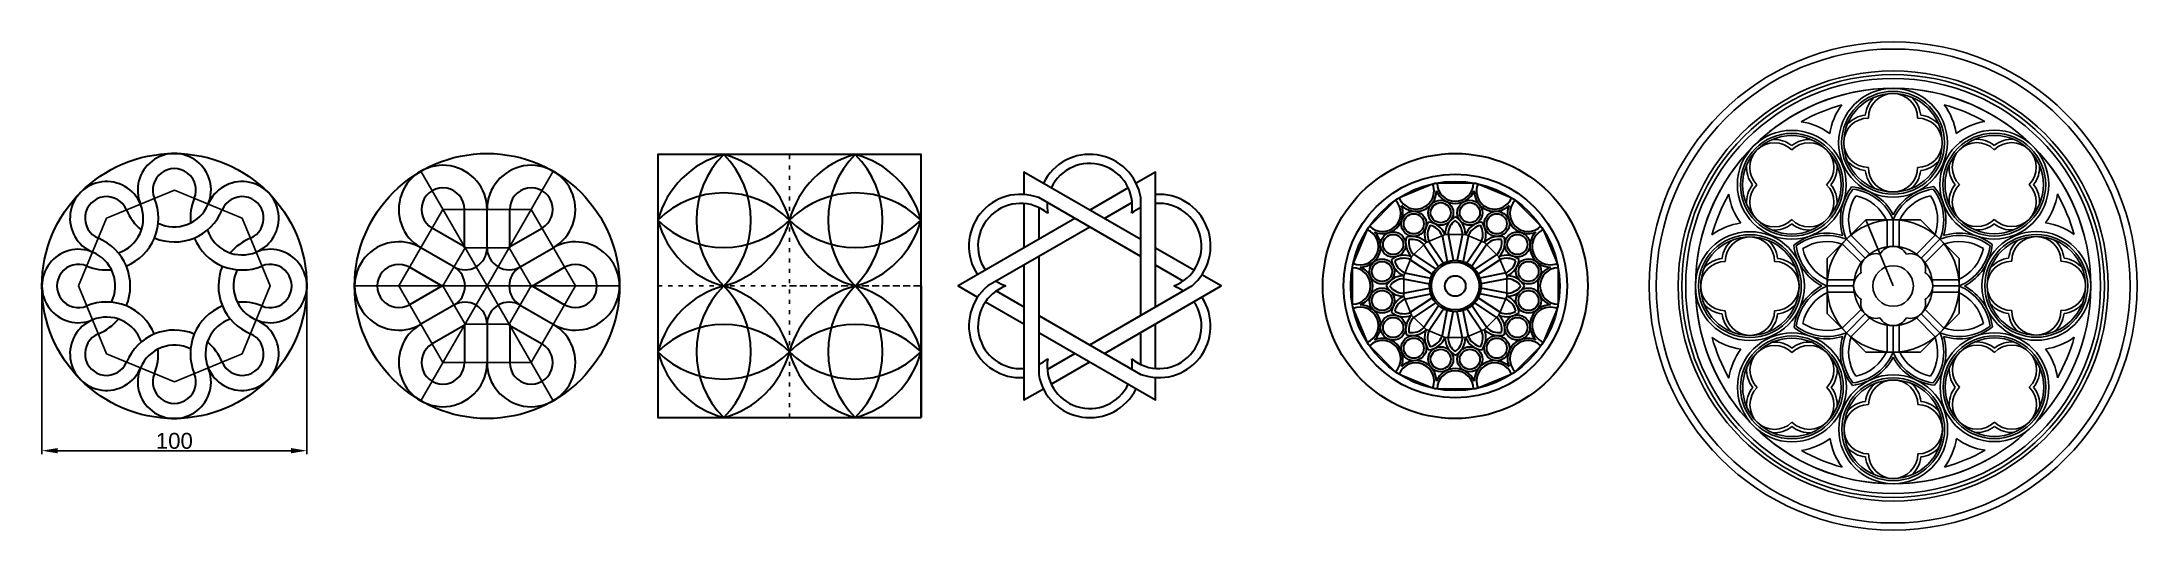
# Model space of a CAD drawing. Header units: millimetres. Extents: x 972 to 6943, y 1448 to 1632.
# Drawn here: x 6152 to 6943, y 1448 to 1632 of the extents above; entities that cross this region are included whole.
import ezdxf

# ---------------------------------------------------------------- set-up
doc = ezdxf.new("R2010")
doc.units = ezdxf.units.MM
doc.linetypes.add('ACAD_ISO03W100', pattern=[30, 12, -18])
doc.layers.add('contornos', color=7, linetype='Continuous', lineweight=30)
for name, color, linetype in [('cotas', 7, 'Continuous'), ('ejes', 7, 'ACAD_ISO03W100'), ('lineasAux', 7, 'Continuous')]:
    doc.layers.add(name, color=color, linetype=linetype)
doc.styles.get("Standard").update_dxf_attribs({"font": 'ARIAL.TTF'})
doc.dimstyles.new('Copia de ISO-25', dxfattribs={"dimtxt": 6, "dimasz": 6, "dimexe": 1.25, "dimexo": 0.625, "dimtad": 1, "dimtxsty": 'Standard', "dimcen": 6, "dimadec": 0, "dimazin": 0, "dimtfac": 1, "dimtmove": 0, "dimatfit": 3, "dimfxl": 1, "dimarcsym": 0})

msp = doc.modelspace()

# ---------------------------------------------------------------- blocks, each defined once
blk = doc.blocks.new('*D190')
at = {"layer": 'cotas', "color": 0, "lineweight": -2, "ltscale": 0.13}
for p, q in [((6151.78, 1539.44), (6151.78, 1476.67)), ((6251.78, 1539.44), (6251.78, 1476.67)), ((6157.78, 1477.92), (6245.78, 1477.92))]:
    blk.add_line(p, q, dxfattribs=at)
at = {"layer": 'cotas', "color": 0, "ltscale": 0.13}
for points in [[(6157.78, 1478.92), (6157.78, 1476.92), (6151.78, 1477.92)], [(6245.78, 1478.92), (6245.78, 1476.92), (6251.78, 1477.92)]]:
    blk.add_solid(points, dxfattribs=at)
at = {"layer": 'Defpoints', "color": 0, "ltscale": 0.13}
for p in [(6151.78, 1540.07), (6251.78, 1540.07), (6251.78, 1477.92)]:
    blk.add_point(p, dxfattribs=at)
at = {"layer": 'cotas', "color": 0, "ltscale": 0.13, "insert": (6201.78, 1481.6), "char_height": 6, "attachment_point": 5}
blk.add_mtext('100', dxfattribs=at)

# ---------------------------------------------------------------- dimensions: what is measured, and where the dimension line sits
at = {"layer": 'cotas', "ltscale": 0.13}
dim = msp.add_linear_dim(base=(6251.783, 1477.916), p1=(6151.783, 1540.067), p2=(6251.783, 1540.067), dimstyle='Copia de ISO-25', dxfattribs=at)
dim.commit()
dim.dimension.update_dxf_attribs({"geometry": '*D190', "text_midpoint": (6201.783, 1481.605)})

# ---------------------------------------------------------------- linework, layer by layer
at = {"layer": 'contornos', "ltscale": 0.13}
for p, q in [((6311.304, 1554.501), (6311.304, 1568.934)), ((6319.833, 1554.501), (6319.833, 1568.934)), ((6328.363, 1554.501), (6328.363, 1568.934)), ((6311.598, 1554.671), (6299.098, 1561.887)), ((6328.069, 1554.671), (6340.569, 1561.887)), ((6680.332, 1559.268), (6682.313, 1549.308)), ((6682.579, 1559.715), (6684.56, 1549.755)), ((6688.059, 1559.715), (6686.078, 1549.755)), ((6690.307, 1559.268), (6688.326, 1549.308)), ((6307.333, 1547.284), (6294.833, 1554.501)), ((6332.333, 1547.284), (6344.833, 1554.501)), ((6669.488, 1552.023), (6677.932, 1546.381)), ((6673.364, 1555.898), (6679.005, 1547.454)), ((6675.269, 1557.171), (6680.91, 1548.727)), ((6695.37, 1557.171), (6689.728, 1548.727)), ((6697.275, 1555.898), (6691.633, 1547.454)), ((6701.15, 1552.023), (6692.707, 1546.381)), ((6303.069, 1539.897), (6290.569, 1547.114)), ((6336.598, 1539.897), (6349.098, 1547.114)), ((6665.671, 1542.807), (6675.631, 1540.826)), ((6666.118, 1545.054), (6676.078, 1543.073)), ((6668.215, 1550.117), (6676.659, 1544.476)), ((6702.423, 1550.117), (6693.98, 1544.476)), ((6704.52, 1545.054), (6694.561, 1543.073)), ((6704.967, 1542.807), (6695.008, 1540.826)), ((6303.069, 1540.237), (6290.569, 1533.02)), ((6336.598, 1540.237), (6349.098, 1533.02)), ((6483.656, 1540.067), (6483.656, 1490.401)), ((6665.671, 1537.327), (6675.631, 1539.308)), ((6666.118, 1535.079), (6676.078, 1537.06)), ((6668.215, 1530.016), (6676.659, 1535.658)), ((6702.423, 1530.016), (6693.98, 1535.658)), ((6704.52, 1535.079), (6694.561, 1537.06)), ((6704.967, 1537.327), (6695.008, 1539.308)), ((6307.333, 1532.85), (6294.833, 1525.633)), ((6307.333, 1532.85), (6294.833, 1525.633)), ((6332.333, 1532.85), (6344.833, 1525.633)), ((6669.488, 1528.111), (6677.932, 1533.753)), ((6673.364, 1524.236), (6679.005, 1532.679)), ((6675.269, 1522.963), (6680.91, 1531.406)), ((6680.332, 1520.866), (6682.313, 1530.825)), ((6682.579, 1520.419), (6684.56, 1530.378)), ((6688.059, 1520.419), (6686.078, 1530.378)), ((6690.307, 1520.866), (6688.326, 1530.825)), ((6695.37, 1522.963), (6689.728, 1531.406)), ((6697.275, 1524.236), (6691.633, 1532.679)), ((6701.15, 1528.111), (6692.707, 1533.753)), ((6311.598, 1525.463), (6299.098, 1518.246)), ((6311.304, 1525.633), (6311.304, 1511.199)), ((6319.833, 1525.633), (6319.833, 1511.199)), ((6328.069, 1525.463), (6340.569, 1518.246)), ((6328.363, 1525.633), (6328.363, 1511.199))]:
    msp.add_line(p, q, dxfattribs=at)
msp.add_lwpolyline([(6483.656, 1490.401), (6483.656, 1589.732), (6384.325, 1589.732), (6384.325, 1490.401)], close=True, dxfattribs=at)
for points in [[(6566.579, 1557.629), (6522.5, 1583.078), (6522.5, 1574.61)], [(6572.165, 1532.18), (6572.165, 1583.078), (6564.832, 1578.844)], [(6561.853, 1577.124), (6547.332, 1568.741)], [(6522.5, 1571.171), (6522.5, 1554.404)], [(6566.579, 1551.179), (6528.086, 1573.402)], [(6528.086, 1569.68), (6528.086, 1557.629)], [(6563.354, 1571.541), (6552.919, 1565.516)], [(6566.579, 1528.955), (6566.579, 1573.402)], [(6541.746, 1565.516), (6497.667, 1540.067), (6505, 1535.833)], [(6547.332, 1562.291), (6508.84, 1540.067)], [(6528.086, 1551.179), (6528.086, 1506.731)], [(6586.685, 1546.021), (6572.165, 1554.404)], [(6522.5, 1547.953), (6522.5, 1497.055), (6529.833, 1501.289)], [(6552.919, 1514.618), (6596.998, 1540.067), (6589.664, 1544.301)], [(6582.601, 1541.928), (6572.165, 1547.953)], [(6512.064, 1538.205), (6522.5, 1532.18)], [(6547.332, 1517.843), (6585.825, 1540.067)], [(6507.979, 1534.113), (6522.5, 1525.73)], [(6528.086, 1528.955), (6566.579, 1506.731)], [(6528.086, 1522.504), (6572.165, 1497.055), (6572.165, 1505.523)], [(6566.579, 1510.454), (6566.579, 1522.504)], [(6572.165, 1508.963), (6572.165, 1525.73)], [(6531.31, 1508.593), (6541.746, 1514.618)], [(6532.812, 1503.009), (6547.332, 1511.393)]]:
    msp.add_lwpolyline(points, dxfattribs=at)
for centre, radius in [((6201.783, 1540.067), 50), ((6319.833, 1540.067), 50), ((6685.319, 1540.067), 50), ((6685.319, 1540.067), 42.204), ((6685.319, 1540.067), 39.452), ((6669.652, 1563.514), 4.743), ((6669.652, 1563.514), 3.799), ((6679.818, 1567.725), 4.743), ((6679.818, 1567.725), 3.799), ((6690.821, 1567.725), 4.743), ((6690.821, 1567.725), 3.799), ((6700.986, 1563.514), 4.743), ((6700.986, 1563.514), 3.799), ((6661.872, 1555.734), 4.743), ((6661.872, 1555.734), 3.799), ((6708.767, 1555.734), 4.743), ((6708.767, 1555.734), 3.799), ((6657.661, 1545.568), 4.743), ((6712.978, 1545.568), 4.743), ((6657.661, 1545.568), 3.799), ((6685.319, 1540.067), 9.718), ((6685.319, 1540.067), 9.016), ((6685.319, 1540.067), 3.885), ((6712.978, 1545.568), 3.799), ((6657.661, 1534.565), 4.743), ((6657.661, 1534.565), 3.799), ((6712.978, 1534.565), 4.743), ((6712.978, 1534.565), 3.799), ((6661.872, 1524.4), 4.743), ((6661.872, 1524.4), 3.799), ((6708.767, 1524.4), 4.743), ((6708.767, 1524.4), 3.799), ((6669.652, 1516.619), 4.743), ((6669.652, 1516.619), 3.799), ((6700.986, 1516.619), 4.743), ((6700.986, 1516.619), 3.799), ((6679.818, 1512.409), 4.743), ((6679.818, 1512.409), 3.799), ((6690.821, 1512.409), 4.743), ((6690.821, 1512.409), 3.799)]:
    msp.add_circle(centre, radius, dxfattribs=at)
for centre, radius, start, end in [((6201.783, 1576.228), 13.838, 337.5, 202.5), ((6201.783, 1576.228), 8.148, 337.5, 202.5), ((6303.167, 1568.934), 16.667, 0, 240), ((6336.5, 1568.934), 16.667, 300, 180), ((6418.247, 1555.81), 35.119, 105, 165), ((6433.991, 1564.899), 35.119, 135, 225), ((6384.325, 1564.899), 35.119, 315, 45), ((6400.068, 1555.81), 35.119, 15, 75), ((6467.913, 1555.81), 35.119, 105, 165), ((6483.656, 1564.899), 35.119, 135, 225), ((6433.991, 1564.899), 35.119, 315, 45), ((6449.734, 1555.81), 35.119, 15, 75), ((6547.332, 1570.225), 19.507, 9.373653, 153.778177), ((6547.332, 1570.225), 16.076, 350.283209, 154.586021), ((6176.213, 1565.637), 13.838, 22.5, 247.5), ((6227.354, 1565.637), 13.838, 292.5, 157.5), ((6303.167, 1568.934), 8.137, 0, 240), ((6336.5, 1568.934), 8.137, 300, 180), ((6409.158, 1540.067), 35.119, 45, 135), ((6458.823, 1540.067), 35.119, 45, 135), ((6521.214, 1555.146), 19.507, 69.373653, 213.778177), ((6573.45, 1555.146), 19.507, 309.373653, 93.778177), ((6670.452, 1575.959), 6.873, 202.5, 22.5), ((6670.452, 1575.959), 7.728, 225, 360), ((6685.319, 1578.916), 7.728, 202.5, 337.5), ((6685.319, 1578.916), 6.873, 180, 360), ((6700.186, 1575.959), 7.728, 180, 315), ((6700.186, 1575.959), 6.873, 157.5, 337.5), ((6176.213, 1565.637), 8.148, 22.5, 247.5), ((6176.213, 1565.637), 13.838, 288.726647, 22.5), ((6176.213, 1565.637), 19.529, 292.378681, 22.5), ((6201.783, 1576.228), 19.529, 202.5, 230.339533), ((6201.783, 1576.228), 19.529, 247.378681, 337.5), ((6201.783, 1576.228), 13.838, 243.726647, 337.5), ((6227.354, 1565.637), 19.529, 157.5, 185.339533), ((6227.354, 1565.637), 8.148, 292.5, 157.5), ((6521.214, 1555.146), 16.076, 50.283209, 214.586021), ((6547.332, 1570.225), 16.076, 175.305689, 189.716791), ((6573.45, 1555.146), 16.076, 115.305689, 129.716791), ((6573.45, 1555.146), 16.076, 290.283209, 94.586021), ((6657.849, 1567.537), 6.873, 225, 45), ((6657.849, 1567.537), 7.728, 247.5, 22.5), ((6689.183, 1559.491), 7.728, 120, 180), ((6681.455, 1559.491), 7.728, 360, 60), ((6712.79, 1567.537), 7.728, 157.5, 292.5), ((6712.79, 1567.537), 6.873, 135, 315), ((6227.354, 1565.637), 19.529, 202.378681, 292.5), ((6227.354, 1565.637), 13.838, 198.726647, 292.5), ((6409.158, 1589.732), 35.119, 225, 315), ((6418.247, 1573.989), 35.119, 195, 255), ((6400.068, 1573.989), 35.119, 285, 345), ((6458.823, 1589.732), 35.119, 225, 315), ((6467.913, 1573.989), 35.119, 195, 255), ((6449.734, 1573.989), 35.119, 285, 345), ((6649.427, 1554.934), 6.873, 247.5, 67.5), ((6649.427, 1554.934), 7.728, 270, 45), ((6674.316, 1556.534), 7.728, 165, 225), ((6668.852, 1551.07), 7.728, 45, 105), ((6681.455, 1559.491), 7.728, 142.5, 202.5), ((6681.455, 1559.491), 6.582, 148.446756, 202.5), ((6674.316, 1556.534), 7.728, 22.5, 82.5), ((6674.316, 1556.534), 6.582, 22.5, 76.553244), ((6689.183, 1559.491), 6.582, 125.946756, 180), ((6681.455, 1559.491), 6.582, 0, 54.053244), ((6696.322, 1556.534), 7.728, 97.5, 157.5), ((6696.322, 1556.534), 6.582, 103.446756, 157.5), ((6689.183, 1559.491), 6.582, 337.5, 31.553244), ((6689.183, 1559.491), 7.728, 337.5, 37.5), ((6701.787, 1551.07), 7.728, 75, 135), ((6696.322, 1556.534), 7.728, 315, 15), ((6721.211, 1554.934), 7.728, 135, 270), ((6721.211, 1554.934), 6.873, 112.5, 292.5), ((6165.622, 1540.067), 13.838, 67.5, 292.5), ((6165.622, 1540.067), 13.838, 333.726647, 67.5), ((6165.622, 1540.067), 19.529, 337.378681, 67.5), ((6237.945, 1540.067), 19.529, 112.5, 140.339533), ((6237.945, 1540.067), 13.838, 247.5, 112.5), ((6286.5, 1540.067), 16.667, 60, 300), ((6311.5, 1554.501), 8.333, 240, 0), ((6328.167, 1554.501), 8.333, 180, 300), ((6353.167, 1540.067), 16.667, 240, 120), ((6665.895, 1543.931), 7.728, 67.5, 127.5), ((6665.895, 1543.931), 6.582, 67.5, 121.553244), ((6674.316, 1556.534), 6.582, 170.946756, 225), ((6668.852, 1551.07), 6.582, 45, 99.053244), ((6701.787, 1551.07), 6.582, 80.946756, 135), ((6696.322, 1556.534), 6.582, 315, 9.053244), ((6704.744, 1543.931), 7.728, 52.5, 112.5), ((6704.744, 1543.931), 6.582, 58.446756, 112.5), ((6165.622, 1540.067), 8.148, 67.5, 292.5), ((6176.213, 1565.637), 19.529, 247.5, 275.339533), ((6237.945, 1540.067), 19.529, 157.378681, 247.5), ((6237.945, 1540.067), 13.838, 153.726647, 247.5), ((6237.945, 1540.067), 8.148, 247.5, 112.5), ((6286.5, 1540.067), 8.137, 60, 300), ((6303.167, 1540.067), 8.333, 300, 60), ((6336.5, 1540.067), 8.333, 120, 240), ((6353.167, 1540.067), 8.137, 240, 120), ((6646.47, 1540.067), 6.873, 270, 90), ((6646.47, 1540.067), 7.728, 292.5, 67.5), ((6665.895, 1536.203), 7.728, 90, 150), ((6665.895, 1536.203), 6.582, 90, 144.053244), ((6668.852, 1551.07), 7.728, 187.5, 247.5), ((6668.852, 1551.07), 6.582, 193.446756, 247.5), ((6701.787, 1551.07), 6.582, 292.5, 346.553244), ((6701.787, 1551.07), 7.728, 292.5, 352.5), ((6704.744, 1536.203), 7.728, 30, 90), ((6704.744, 1536.203), 6.582, 35.946756, 90), ((6724.168, 1540.067), 7.728, 112.5, 247.5), ((6724.168, 1540.067), 6.873, 90, 270), ((6418.247, 1506.145), 35.119, 105, 165), ((6433.991, 1515.234), 35.119, 135, 225), ((6384.325, 1515.234), 35.119, 315, 45), ((6400.068, 1506.145), 35.119, 15, 75), ((6467.913, 1506.145), 35.119, 105, 165), ((6483.656, 1515.234), 35.119, 135, 225), ((6433.991, 1515.234), 35.119, 315, 45), ((6449.734, 1506.145), 35.119, 15, 75), ((6521.214, 1524.988), 19.507, 129.373653, 273.778177), ((6521.214, 1524.988), 16.076, 110.283209, 274.586021), ((6521.214, 1555.146), 16.076, 235.305689, 249.716791), ((6573.45, 1524.988), 19.507, 249.373653, 33.778177), ((6573.45, 1524.988), 16.076, 55.305689, 69.716791), ((6665.895, 1543.931), 7.728, 210, 270), ((6665.895, 1543.931), 6.582, 215.946756, 270), ((6668.852, 1529.064), 7.728, 112.5, 172.5), ((6668.852, 1529.064), 6.582, 112.5, 166.553244), ((6701.787, 1529.064), 6.582, 13.446756, 67.5), ((6704.744, 1543.931), 7.728, 270, 330), ((6704.744, 1543.931), 6.582, 270, 324.053244), ((6701.787, 1529.064), 7.728, 7.5, 67.5), ((6176.213, 1514.497), 13.838, 112.5, 337.5), ((6176.213, 1514.497), 19.529, 22.378681, 112.5), ((6176.213, 1514.497), 13.838, 18.726647, 112.5), ((6165.622, 1540.067), 19.529, 292.5, 320.339533), ((6227.354, 1514.497), 19.529, 112.378681, 202.5), ((6227.354, 1514.497), 13.838, 108.726647, 202.5), ((6227.354, 1514.497), 13.838, 202.5, 67.5), ((6227.354, 1514.497), 19.529, 67.5, 95.339533), ((6311.5, 1525.633), 8.333, 0, 120), ((6328.167, 1525.633), 8.333, 60, 180), ((6573.45, 1524.988), 16.076, 230.283209, 34.586021), ((6649.427, 1525.2), 6.873, 292.5, 112.5), ((6649.427, 1525.2), 7.728, 315, 90), ((6665.895, 1536.203), 7.728, 232.5, 292.5), ((6665.895, 1536.203), 6.582, 238.446756, 292.5), ((6674.316, 1523.599), 7.728, 135, 195), ((6674.316, 1523.599), 6.582, 135, 189.053244), ((6696.322, 1523.599), 6.582, 350.946756, 45), ((6704.744, 1536.203), 7.728, 247.5, 307.5), ((6696.322, 1523.599), 7.728, 345, 45), ((6704.744, 1536.203), 6.582, 247.5, 301.553244), ((6721.211, 1525.2), 7.728, 90, 225), ((6721.211, 1525.2), 6.873, 67.5, 247.5), ((6176.213, 1514.497), 8.148, 112.5, 337.5), ((6201.783, 1503.905), 19.529, 67.378681, 157.5), ((6201.783, 1503.905), 19.529, 22.5, 50.339533), ((6227.354, 1514.497), 8.148, 202.5, 67.5), ((6303.167, 1511.199), 16.667, 120, 0), ((6336.5, 1511.199), 16.667, 180, 60), ((6409.158, 1490.401), 35.119, 45, 135), ((6458.823, 1490.401), 35.119, 45, 135), ((6657.849, 1512.596), 6.873, 315, 135), ((6657.849, 1512.596), 7.728, 337.5, 112.5), ((6668.852, 1529.064), 7.728, 255, 315), ((6668.852, 1529.064), 6.582, 260.946756, 315), ((6681.455, 1520.642), 7.728, 157.5, 217.5), ((6681.455, 1520.642), 6.582, 157.5, 211.553244), ((6674.316, 1523.599), 7.728, 277.5, 337.5), ((6674.316, 1523.599), 6.582, 283.446756, 337.5), ((6689.183, 1520.642), 7.728, 180, 240), ((6689.183, 1520.642), 6.582, 180, 234.053244), ((6681.455, 1520.642), 7.728, 300, 0), ((6681.455, 1520.642), 6.582, 305.946756, 0), ((6696.322, 1523.599), 7.728, 202.5, 262.5), ((6696.322, 1523.599), 6.582, 202.5, 256.553244), ((6689.183, 1520.642), 6.582, 328.446756, 22.5), ((6689.183, 1520.642), 7.728, 322.5, 22.5), ((6701.787, 1529.064), 7.728, 225, 285), ((6701.787, 1529.064), 6.582, 225, 279.053244), ((6712.79, 1512.596), 7.728, 67.5, 202.5), ((6712.79, 1512.596), 6.873, 45, 225), ((6201.783, 1503.905), 13.838, 63.726647, 157.5), ((6176.213, 1514.497), 19.529, 337.5, 5.339533), ((6303.167, 1511.199), 8.137, 120, 0), ((6336.5, 1511.199), 8.137, 180, 60), ((6409.158, 1540.067), 35.119, 225, 315), ((6418.247, 1524.324), 35.119, 195, 255), ((6400.068, 1524.324), 35.119, 285, 345), ((6458.823, 1540.067), 35.119, 225, 315), ((6467.913, 1524.324), 35.119, 195, 255), ((6449.734, 1524.324), 35.119, 285, 345), ((6521.214, 1524.988), 16.076, 295.305689, 309.716791), ((6547.332, 1509.908), 16.076, 170.283209, 334.586021), ((6547.332, 1509.908), 16.076, 355.305689, 9.716791), ((6670.452, 1504.175), 6.873, 337.5, 157.5), ((6670.452, 1504.175), 7.728, 0, 135), ((6700.186, 1504.175), 7.728, 45, 180), ((6700.186, 1504.175), 6.873, 22.5, 202.5), ((6201.783, 1503.905), 13.838, 157.5, 22.5), ((6201.783, 1503.905), 8.148, 157.5, 22.5), ((6547.332, 1509.908), 19.507, 189.373653, 333.778177), ((6685.319, 1501.218), 7.728, 22.5, 157.5), ((6685.319, 1501.218), 6.873, 360, 180)]:
    msp.add_arc(centre, radius, start, end, dxfattribs=at)
at = {"layer": 'cotas', "ltscale": 0.13}
for p, q in [((6841.799, 1552.127), (6834.924, 1559.003)), ((6850.606, 1540.067), (6840.27, 1565.018)), ((6848.304, 1564.545), (6848.304, 1554.822)), ((6850.606, 1555), (6850.606, 1565.018)), ((6850.606, 1565.018), (6850.606, 1555)), ((6852.907, 1554.822), (6852.907, 1564.545)), ((6866.287, 1559.003), (6859.412, 1552.127)), ((6831.67, 1555.749), (6838.545, 1548.873)), ((6832.962, 1557.71), (6840.046, 1550.626)), ((6840.046, 1550.626), (6832.962, 1557.71)), ((6868.249, 1557.71), (6861.165, 1550.626)), ((6861.165, 1550.626), (6868.249, 1557.71)), ((6862.666, 1548.873), (6869.542, 1555.749)), ((6835.851, 1542.368), (6826.127, 1542.368)), ((6875.084, 1542.368), (6865.361, 1542.368)), ((6825.654, 1540.067), (6835.672, 1540.067)), ((6835.672, 1540.067), (6825.654, 1540.067)), ((6826.127, 1537.766), (6835.851, 1537.766)), ((6865.361, 1537.766), (6875.084, 1537.766)), ((6875.557, 1540.067), (6865.539, 1540.067)), ((6865.539, 1540.067), (6875.557, 1540.067)), ((6838.545, 1531.261), (6831.67, 1524.385)), ((6832.962, 1522.423), (6840.046, 1529.507)), ((6840.046, 1529.507), (6832.962, 1522.423)), ((6834.924, 1521.131), (6841.799, 1528.006)), ((6859.412, 1528.006), (6866.287, 1521.131)), ((6868.249, 1522.423), (6861.165, 1529.507)), ((6861.165, 1529.507), (6868.249, 1522.423)), ((6869.542, 1524.385), (6862.666, 1531.261)), ((6848.304, 1525.312), (6848.304, 1515.588)), ((6850.606, 1515.115), (6850.606, 1525.133)), ((6850.606, 1525.133), (6850.606, 1515.115)), ((6852.907, 1515.588), (6852.907, 1525.312))]:
    msp.add_line(p, q, dxfattribs=at)
for centre, radius in [((6850.606, 1540.067), 92.097), ((6850.606, 1540.067), 89.419), ((6850.606, 1540.067), 81.131), ((6850.606, 1540.067), 79.759), ((6850.606, 1540.067), 78.303), ((6850.606, 1540.067), 78.303), ((6850.606, 1540.067), 74.594), ((6850.562, 1594.122), 20.539), ((6850.562, 1594.122), 19.394), ((6850.562, 1594.122), 19.394), ((6850.562, 1594.122), 18.584), ((6812.351, 1578.259), 20.539), ((6888.798, 1578.321), 20.539), ((6888.798, 1578.321), 19.394), ((6888.798, 1578.321), 19.394), ((6812.351, 1578.259), 19.394), ((6812.351, 1578.259), 19.394), ((6812.351, 1578.259), 18.584), ((6888.798, 1578.321), 18.584), ((6796.55, 1540.023), 20.539), ((6796.55, 1540.023), 19.394), ((6796.55, 1540.023), 19.394), ((6796.55, 1540.023), 18.584), ((6850.606, 1540.067), 24.952), ((6904.661, 1540.111), 20.539), ((6904.661, 1540.111), 19.394), ((6904.661, 1540.111), 19.394), ((6904.661, 1540.111), 18.584), ((6850.606, 1540.067), 14.933), ((6850.606, 1540.067), 7.648), ((6812.414, 1501.813), 20.539), ((6812.414, 1501.813), 19.394), ((6812.414, 1501.813), 19.394), ((6812.414, 1501.813), 18.584), ((6888.86, 1501.875), 20.539), ((6888.86, 1501.875), 19.394), ((6888.86, 1501.875), 19.394), ((6888.86, 1501.875), 18.584), ((6850.649, 1486.011), 20.539), ((6850.649, 1486.011), 19.394), ((6850.649, 1486.011), 19.394), ((6850.649, 1486.011), 18.584)]:
    msp.add_circle(centre, radius, dxfattribs=at)
for centre, radius, start, end in [((6850.606, 1540.067), 74.594, 15.84545, 299.247579), ((6850.606, 1540.067), 71.062, 105.84545, 119.247579), ((6850.606, 1540.067), 71.062, 105.84545, 119.247579), ((6850.562, 1594.122), 24.071, 143.536377, 171.79211), ((6850.562, 1594.122), 24.071, 143.536377, 171.79211), ((6850.562, 1603.414), 10.527, 130.74229, 173.621922), ((6850.562, 1603.414), 9.292, 0, 180), ((6850.562, 1603.414), 10.527, 6.378078, 49.25771), ((6850.562, 1594.122), 24.071, 8.30092, 36.556652), ((6850.606, 1540.067), 71.062, 60.84545, 74.247579), ((6850.562, 1594.122), 24.071, 8.30092, 36.556652), ((6850.606, 1540.067), 71.062, 60.84545, 74.247579), ((6812.351, 1578.259), 24.071, 53.30092, 81.556652), ((6812.351, 1578.259), 24.071, 53.30092, 81.556652), ((6841.27, 1594.122), 9.292, 90, 270), ((6841.27, 1594.122), 10.527, 96.378078, 139.25771), ((6859.854, 1594.122), 9.292, 270, 90), ((6859.854, 1594.122), 10.527, 40.74229, 83.621922), ((6888.798, 1578.321), 24.071, 98.536377, 126.79211), ((6888.798, 1578.321), 24.071, 98.536377, 126.79211), ((6805.781, 1584.829), 9.292, 45, 225), ((6805.781, 1584.829), 10.527, 51.378078, 94.25771), ((6818.922, 1584.829), 10.527, 85.74229, 128.621922), ((6818.922, 1584.829), 9.292, 315, 135), ((6882.227, 1584.891), 9.292, 45, 225), ((6882.227, 1584.891), 10.527, 51.378078, 94.25771), ((6895.368, 1584.891), 10.527, 85.74229, 128.621922), ((6895.368, 1584.891), 9.292, 315, 135), ((6805.781, 1584.829), 10.527, 175.74229, 218.621922), ((6818.922, 1584.829), 10.527, 321.378078, 4.25771), ((6841.27, 1594.122), 10.527, 220.74229, 263.621922), ((6850.562, 1584.83), 10.527, 186.378078, 229.25771), ((6850.562, 1584.83), 9.292, 180, 0), ((6850.562, 1584.83), 10.527, 310.74229, 353.621922), ((6859.854, 1594.122), 10.527, 276.378078, 319.25771), ((6882.227, 1584.891), 10.527, 175.74229, 218.621922), ((6895.368, 1584.891), 10.527, 321.378078, 4.25771), ((6850.606, 1540.067), 74.594, 150.84545, 164.247579), ((6850.606, 1540.067), 71.062, 150.84545, 164.247579), ((6812.351, 1578.259), 24.071, 188.536377, 216.79211), ((6805.781, 1571.688), 10.527, 141.378078, 184.25771), ((6805.781, 1571.688), 9.292, 135, 315), ((6818.922, 1571.688), 9.292, 225, 45), ((6818.922, 1571.688), 10.527, 355.74229, 38.621922), ((6850.885, 1565.055), 20.194, 142.095771, 197.203716), ((6850.606, 1565.018), 19.097, 142.5, 202.5), ((6850.606, 1565.018), 16.796, 147.14582, 200.986662), ((6833.159, 1557.862), 19.682, 27.556415, 84.776914), ((6832.962, 1557.71), 19.097, 22.5, 82.5), ((6832.962, 1557.71), 16.796, 24.013338, 77.85418), ((6868.249, 1557.71), 19.097, 97.5, 157.5), ((6868.473, 1557.538), 20.194, 97.095771, 152.203716), ((6868.249, 1557.71), 16.796, 102.14582, 155.986662), ((6850.606, 1565.018), 16.796, 339.013338, 32.85418), ((6850.606, 1565.018), 19.097, 337.5, 37.5), ((6850.852, 1564.986), 19.682, 342.556415, 39.776914), ((6882.227, 1571.75), 10.527, 141.378078, 184.25771), ((6882.227, 1571.75), 9.292, 135, 315), ((6895.368, 1571.75), 9.292, 225, 45), ((6895.368, 1571.75), 10.527, 355.74229, 38.621922), ((6888.798, 1578.321), 24.071, 323.30092, 351.556652), ((6888.798, 1578.321), 24.071, 323.30092, 351.556652), ((6850.606, 1540.067), 71.062, 15.84545, 29.247579), ((6850.606, 1540.067), 71.062, 15.84545, 29.247579), ((6796.55, 1540.023), 24.071, 98.30092, 126.556652), ((6796.55, 1549.315), 9.292, 0, 180), ((6805.781, 1571.688), 10.527, 265.74229, 308.621922), ((6818.922, 1571.688), 10.527, 231.378078, 274.25771), ((6825.687, 1540.313), 19.682, 72.556415, 129.776914), ((6825.654, 1540.067), 19.097, 67.5, 127.5), ((6875.557, 1540.067), 19.097, 52.5, 112.5), ((6875.594, 1539.787), 20.194, 52.095771, 107.203716), ((6882.227, 1571.75), 10.527, 265.74229, 308.621922), ((6895.368, 1571.75), 10.527, 231.378078, 274.25771), ((6904.661, 1549.403), 9.292, 0, 180), ((6904.661, 1540.111), 24.071, 53.536377, 81.79211), ((6904.661, 1540.111), 24.071, 53.536377, 81.79211), ((6787.258, 1540.023), 10.527, 96.378078, 139.25771), ((6796.55, 1549.315), 10.527, 130.74229, 173.621922), ((6796.55, 1549.315), 10.527, 6.378078, 49.25771), ((6805.842, 1540.023), 10.527, 40.74229, 83.621922), ((6833.134, 1557.934), 20.194, 187.095771, 242.203716), ((6832.962, 1557.71), 19.097, 187.5, 247.5), ((6825.654, 1540.067), 16.796, 69.013338, 122.85418), ((6832.962, 1557.71), 16.796, 192.14582, 245.986662), ((6844.118, 1546.554), 5.759, 74.938386, 195.061614), ((6850.606, 1549.241), 5.759, 29.938386, 150.061614), ((6857.093, 1546.554), 5.759, 344.938386, 105.061614), ((6875.557, 1540.067), 16.796, 57.14582, 110.986662), ((6868.249, 1557.71), 16.796, 294.013338, 347.85418), ((6868.249, 1557.71), 19.097, 292.5, 352.5), ((6868.4, 1557.513), 19.682, 297.556415, 354.776914), ((6895.369, 1540.111), 10.527, 96.378078, 139.25771), ((6904.661, 1549.403), 10.527, 130.74229, 173.621922), ((6904.661, 1549.403), 10.527, 6.378078, 49.25771), ((6913.953, 1540.111), 10.527, 40.74229, 83.621922), ((6787.258, 1540.023), 9.292, 90, 270), ((6805.842, 1540.023), 9.292, 270, 90), ((6841.431, 1540.067), 5.759, 119.938386, 240.061614), ((6859.78, 1540.067), 5.759, 299.938386, 60.061614), ((6895.369, 1540.111), 9.292, 90, 270), ((6913.953, 1540.111), 9.292, 270, 90), ((6832.811, 1522.621), 19.682, 117.556415, 174.776914), ((6832.962, 1522.423), 19.097, 112.5, 172.5), ((6832.962, 1522.423), 16.796, 114.013338, 167.85418), ((6844.118, 1533.58), 5.759, 164.938386, 285.061614), ((6857.093, 1533.58), 5.759, 254.938386, 15.061614), ((6868.249, 1522.423), 16.796, 12.14582, 65.986662), ((6868.249, 1522.423), 19.097, 7.5, 67.5), ((6868.077, 1522.2), 20.194, 7.095771, 62.203716), ((6787.258, 1540.023), 10.527, 220.74229, 263.621922), ((6796.55, 1530.731), 10.527, 186.378078, 229.25771), ((6796.55, 1530.731), 9.292, 180, 0), ((6796.55, 1530.731), 10.527, 310.74229, 353.621922), ((6805.842, 1540.023), 10.527, 276.378078, 319.25771), ((6850.606, 1530.893), 5.759, 209.938386, 330.061614), ((6895.369, 1540.111), 10.527, 220.74229, 263.621922), ((6904.661, 1530.819), 10.527, 186.378078, 229.25771), ((6904.661, 1530.819), 9.292, 180, 0), ((6904.661, 1530.819), 10.527, 310.74229, 353.621922), ((6913.953, 1540.111), 10.527, 276.378078, 319.25771), ((6796.55, 1540.023), 24.071, 233.536377, 261.79211), ((6850.606, 1540.067), 71.062, 195.84545, 209.247579), ((6805.843, 1508.383), 10.527, 51.378078, 94.25771), ((6818.984, 1508.383), 10.527, 85.74229, 128.621922), ((6825.617, 1540.347), 20.194, 232.095771, 287.203716), ((6825.654, 1540.067), 19.097, 232.5, 292.5), ((6825.654, 1540.067), 16.796, 237.14582, 290.986662), ((6850.359, 1515.148), 19.682, 162.556415, 219.776914), ((6850.606, 1515.115), 19.097, 157.5, 217.5), ((6850.606, 1515.115), 16.796, 159.013338, 212.85418), ((6850.606, 1515.115), 16.796, 327.14582, 20.986662), ((6850.606, 1515.115), 19.097, 322.5, 22.5), ((6850.326, 1515.078), 20.194, 322.095771, 17.203716), ((6875.557, 1540.067), 19.097, 247.5, 307.5), ((6875.557, 1540.067), 16.796, 249.013338, 302.85418), ((6875.525, 1539.82), 19.682, 252.556415, 309.776914), ((6882.289, 1508.445), 10.527, 51.378078, 94.25771), ((6895.43, 1508.445), 10.527, 85.74229, 128.621922), ((6904.661, 1540.111), 24.071, 278.30092, 306.556652), ((6904.661, 1540.111), 24.071, 278.30092, 306.556652), ((6850.606, 1540.067), 71.062, 330.84545, 344.247579), ((6850.606, 1540.067), 71.062, 330.84545, 344.247579), ((6812.414, 1501.813), 24.071, 143.30092, 171.556652), ((6805.843, 1508.383), 9.292, 45, 225), ((6818.984, 1508.383), 9.292, 315, 135), ((6832.738, 1522.595), 20.194, 277.095771, 332.203716), ((6832.962, 1522.423), 19.097, 277.5, 337.5), ((6832.962, 1522.423), 16.796, 282.14582, 335.986662), ((6868.052, 1522.272), 19.682, 207.556415, 264.776914), ((6868.249, 1522.423), 19.097, 202.5, 262.5), ((6868.249, 1522.423), 16.796, 204.013338, 257.85418), ((6882.289, 1508.445), 9.292, 45, 225), ((6895.43, 1508.445), 9.292, 315, 135), ((6888.86, 1501.875), 24.071, 8.536377, 36.79211), ((6888.86, 1501.875), 24.071, 8.536377, 36.79211), ((6805.843, 1508.383), 10.527, 175.74229, 218.621922), ((6818.984, 1508.383), 10.527, 321.378078, 4.25771), ((6850.649, 1495.303), 10.527, 130.74229, 173.621922), ((6850.649, 1495.303), 9.292, 0, 180), ((6850.649, 1495.303), 10.527, 6.378078, 49.25771), ((6882.289, 1508.445), 10.527, 175.74229, 218.621922), ((6895.43, 1508.445), 10.527, 321.378078, 4.25771), ((6805.843, 1495.242), 10.527, 141.378078, 184.25771), ((6805.843, 1495.242), 9.292, 135, 315), ((6818.984, 1495.242), 9.292, 225, 45), ((6818.984, 1495.242), 10.527, 355.74229, 38.621922), ((6841.357, 1486.011), 9.292, 90, 270), ((6841.357, 1486.011), 10.527, 96.378078, 139.25771), ((6859.942, 1486.011), 9.292, 270, 90), ((6859.942, 1486.011), 10.527, 40.74229, 83.621922), ((6882.289, 1495.304), 10.527, 141.378078, 184.25771), ((6882.289, 1495.304), 9.292, 135, 315), ((6895.43, 1495.304), 9.292, 225, 45), ((6895.43, 1495.304), 10.527, 355.74229, 38.621922), ((6805.843, 1495.242), 10.527, 265.74229, 308.621922), ((6818.984, 1495.242), 10.527, 231.378078, 274.25771), ((6882.289, 1495.304), 10.527, 265.74229, 308.621922), ((6895.43, 1495.304), 10.527, 231.378078, 274.25771), ((6812.414, 1501.813), 24.071, 278.536377, 306.79211), ((6812.414, 1501.813), 24.071, 278.536377, 306.79211), ((6850.649, 1486.011), 24.071, 188.30092, 216.556652), ((6850.649, 1486.011), 24.071, 188.30092, 216.556652), ((6841.357, 1486.011), 10.527, 220.74229, 263.621922), ((6859.942, 1486.011), 10.527, 276.378078, 319.25771), ((6850.649, 1486.011), 24.071, 323.536377, 351.79211), ((6850.649, 1486.011), 24.071, 323.536377, 351.79211), ((6888.86, 1501.875), 24.071, 233.30092, 261.556652), ((6888.86, 1501.875), 24.071, 233.30092, 261.556652), ((6850.606, 1540.067), 71.062, 240.84545, 254.247579), ((6850.606, 1540.067), 71.062, 240.84545, 254.247579), ((6850.649, 1476.719), 10.527, 186.378078, 229.25771), ((6850.649, 1476.719), 9.292, 180, 0), ((6850.649, 1476.719), 10.527, 310.74229, 353.621922), ((6850.606, 1540.067), 71.062, 285.84545, 299.247579), ((6850.606, 1540.067), 71.062, 285.84545, 299.247579)]:
    msp.add_arc(centre, radius, start, end, dxfattribs=at)
at = {"layer": 'ejes', "ltscale": 0.13}
for p, q in [((6433.991, 1490.401), (6433.991, 1589.732)), ((6384.325, 1540.067), (6483.656, 1540.067)), ((6384.325, 1540.067), (6433.991, 1540.067)), ((6433.991, 1540.067), (6483.656, 1540.067))]:
    msp.add_line(p, q, dxfattribs=at)
at = {"layer": 'lineasAux', "ltscale": 0.13}
for q in [(6294.833, 1583.368), (6344.833, 1583.368), (6269.833, 1540.067), (6294.833, 1496.766), (6344.833, 1496.766), (6369.833, 1540.067)]:
    msp.add_line((6319.833, 1540.067), q, dxfattribs=at)
for points in [[(6165.622, 1540.067), (6176.213, 1514.497), (6201.783, 1503.905), (6227.354, 1514.497), (6237.945, 1540.067), (6227.354, 1565.637), (6201.783, 1576.228), (6176.213, 1565.637)], [(6663.313, 1573.002), (6652.385, 1562.073), (6646.47, 1547.794), (6646.47, 1532.339), (6652.385, 1518.061), (6663.313, 1507.132), (6677.592, 1501.218), (6693.047, 1501.218), (6707.326, 1507.132), (6718.254, 1518.061), (6724.168, 1532.339), (6724.168, 1547.794), (6718.254, 1562.073), (6707.326, 1573.002), (6693.047, 1578.916), (6677.592, 1578.916)], [(6286.5, 1540.067), (6303.167, 1511.199), (6336.5, 1511.199), (6353.167, 1540.067), (6336.5, 1568.934), (6303.167, 1568.934)], [(6674.316, 1556.534), (6668.852, 1551.07), (6665.895, 1543.931), (6665.895, 1536.203), (6668.852, 1529.064), (6674.316, 1523.599), (6681.455, 1520.642), (6689.183, 1520.642), (6696.322, 1523.599), (6701.787, 1529.064), (6704.744, 1536.203), (6704.744, 1543.931), (6701.787, 1551.07), (6696.322, 1556.534), (6689.183, 1559.491), (6681.455, 1559.491)], [(6840.27, 1565.018), (6825.654, 1550.402), (6825.654, 1529.732), (6840.27, 1515.115), (6860.941, 1515.115), (6875.557, 1529.732), (6875.557, 1550.402), (6860.941, 1565.018)], [(6303.167, 1540.067), (6311.5, 1525.633), (6328.167, 1525.633), (6336.5, 1540.067), (6328.167, 1554.501), (6311.5, 1554.501)]]:
    msp.add_lwpolyline(points, close=True, dxfattribs=at)

msp.set_redraw_order([(e.dxf.handle, doc.entitydb.next_handle()) for e in msp.query("TEXT MTEXT ATTDEF DIMENSION ARC_DIMENSION")])  # texts and dimensions are drawn at this point

doc.saveas('drawing.dxf')
